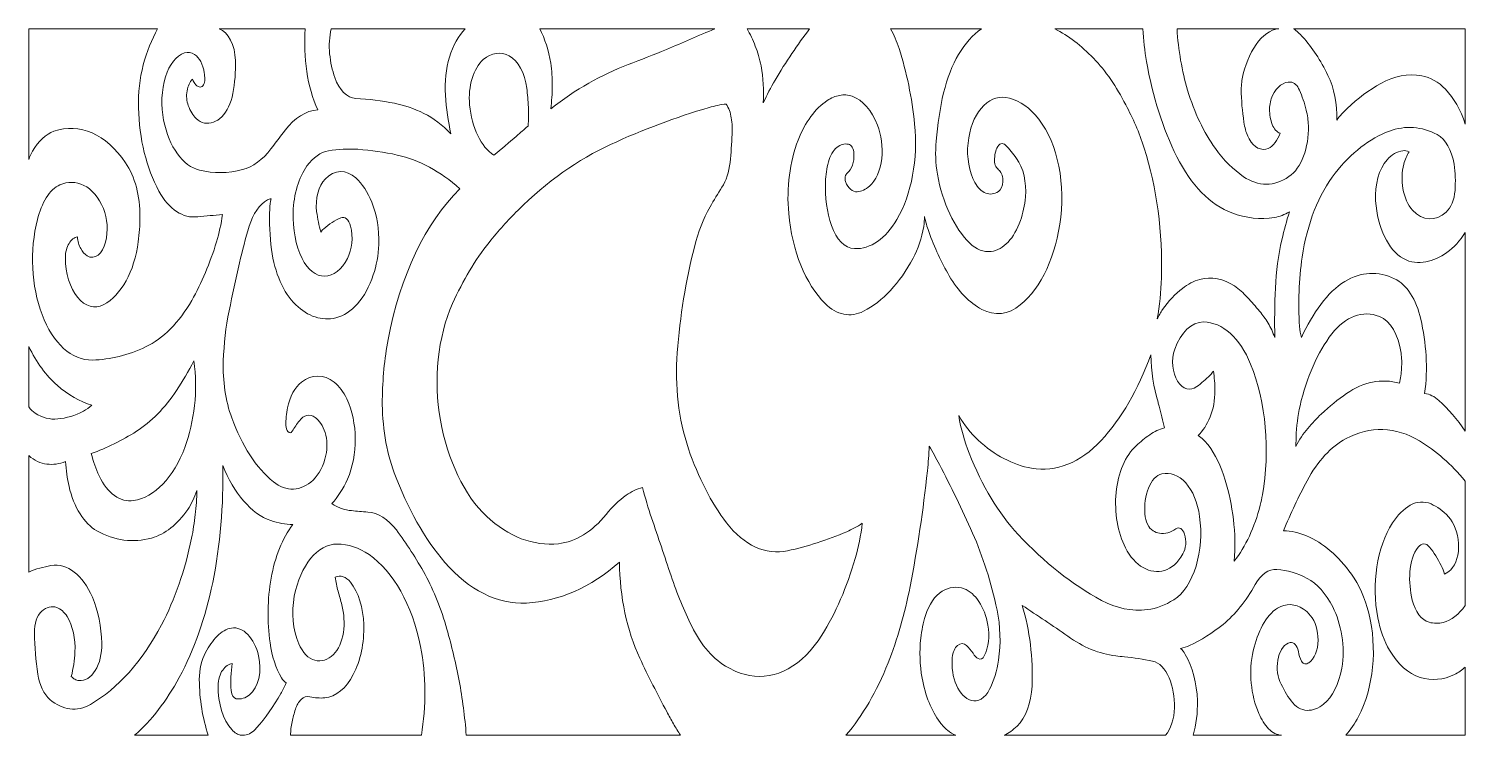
# Model space of a CAD drawing. Header units: millimetres. Extents: x -1200 to 1200, y -590 to 590.
import ezdxf

# ---------------------------------------------------------------- set-up
doc = ezdxf.new("R2010")
doc.units = ezdxf.units.MM
doc.header["$MEASUREMENT"] = 0
doc.layers.add('Layer 1', color=7, linetype='Continuous')

msp = doc.modelspace()

# ---------------------------------------------------------------- linework, layer by layer
at = {"layer": 'Layer 1', "color": 250, "lineweight": 20}
for points, knots in [([(-984.694, 589.9686), (-994.7218, 572.2341), (-1002.8297, 551.7601), (-1008.6834, 529.4256), (-1014.5636, 506.9652), (-1017.3117, 482.5919), (-1016.735, 458.1023), (-1015.4987, 406.2816), (-1003.3616, 356.8978), (-982.4445, 318.589), (-965.9494, 288.3684), (-942.0183, 272.6186), (-917.6077, 275.9874), (-910.7399, 276.9319), (-903.8568, 277.5945), (-896.9737, 277.929), (-890.1002, 278.3097), (-883.2172, 278.8576), (-876.3369, 279.6206), (-878.6055, 263.9298), (-881.9579, 248.7167), (-886.3026, 234.3177), (-897.1272, 198.406), (-911.0754, 165.339), (-927.6841, 136.251), (-948.7507, 99.3151), (-975.388, 72.4953), (-1004.7638, 58.617), (-1033.7544, 44.9012), (-1063.6888, 37.5042), (-1093.8033, 36.5947), (-1127.8145, 35.561), (-1159.6858, 64.3719), (-1177.8081, 112.4495), (-1195.7683, 160.1592), (-1198.6431, 219.5698), (-1185.5481, 271.4797), (-1181.9974, 284.9789), (-1176.9711, 297.2627), (-1170.7258, 307.6383), (-1164.4108, 318.1302), (-1156.5335, 325.634), (-1147.9166, 329.315), (-1134.7776, 334.9456), (-1120.981, 334.627), (-1107.9469, 328.4214), (-1094.7527, 322.1266), (-1083.2495, 308.4522), (-1075.3846, 289.6697), (-1068.5216, 273.278), (-1067.1232, 252.1604), (-1071.6833, 233.671), (-1076.619, 213.5553), (-1090.1363, 203.4154), (-1102.4212, 210.5337), (-1106.56, 213.044), (-1110.2871, 217.206), (-1113.2353, 222.663), (-1116.2303, 228.1519), (-1118.0909, 235.1141), (-1118.5675, 242.5095), (-1123.8483, 241.4774), (-1128.7801, 237.6355), (-1132.633, 231.5382), (-1136.5449, 225.3278), (-1138.762, 216.7202), (-1138.7516, 207.7033), (-1138.7067, 181.4982), (-1131.2146, 156.9035), (-1118.5513, 141.4276), (-1105.9233, 125.9598), (-1089.7313, 121.398), (-1074.7679, 129.2187), (-1045.6561, 144.4285), (-1023.639, 184.4609), (-1017.0553, 234.2396), (-1015.2452, 247.8662), (-1014.2748, 261.762), (-1014.1671, 275.7214), (-1013.8888, 310.2505), (-1022.6563, 343.2378), (-1038.162, 366.0374), (-1070.8912, 414.1342), (-1115.2285, 433.6303), (-1157.8843, 418.6705), (-1171.5017, 413.8793), (-1183.9429, 402.3935), (-1193.6008, 385.653), (-1196.08, 381.354), (-1198.24, 376.5723), (-1200.0501, 371.4227), (-1200.0501, 371.4227), (-1200.0501, 589.9686), (-1200.0501, 589.9686), (-1200.0501, 589.9686), (-984.694, 589.9686), (-984.694, 589.9686)], [0, 0, 0, 0, 0.03125, 0.03125, 0.03125, 0.0625, 0.0625, 0.0625, 0.09375, 0.09375, 0.09375, 0.125, 0.125, 0.125, 0.15625, 0.15625, 0.15625, 0.1875, 0.1875, 0.1875, 0.21875, 0.21875, 0.21875, 0.25, 0.25, 0.25, 0.28125, 0.28125, 0.28125, 0.3125, 0.3125, 0.3125, 0.34375, 0.34375, 0.34375, 0.375, 0.375, 0.375, 0.40625, 0.40625, 0.40625, 0.4375, 0.4375, 0.4375, 0.46875, 0.46875, 0.46875, 0.5, 0.5, 0.5, 0.53125, 0.53125, 0.53125, 0.5625, 0.5625, 0.5625, 0.59375, 0.59375, 0.59375, 0.625, 0.625, 0.625, 0.65625, 0.65625, 0.65625, 0.6875, 0.6875, 0.6875, 0.71875, 0.71875, 0.71875, 0.75, 0.75, 0.75, 0.78125, 0.78125, 0.78125, 0.8125, 0.8125, 0.8125, 0.84375, 0.84375, 0.84375, 0.875, 0.875, 0.875, 0.90625, 0.90625, 0.90625, 0.9375, 0.9375, 0.9375, 0.96875, 0.96875, 0.96875, 1, 1, 1, 1]), ([(-881.9303, 589.9686), (-881.9303, 589.9686), (-738.2904, 589.9686), (-738.2904, 589.9686), (-739.724, 566.1321), (-738.788, 542.0885), (-735.527, 518.8015), (-732.2451, 495.3679), (-725.974, 473.4205), (-717.1255, 454.4277), (-737.0264, 453.0961), (-756.1362, 441.1898), (-771.6963, 420.4146), (-779.5707, 409.8973), (-787.4794, 399.5073), (-795.452, 389.2018), (-809.363, 371.2045), (-825.7619, 359.3253), (-843.1464, 354.7268), (-866.864, 348.4001), (-891.0401, 348.0895), (-914.8224, 353.8046), (-942.5463, 360.4673), (-965.6805, 392.6709), (-974.654, 437.0261), (-979.5001, 461.0379), (-978.3362, 487.3274), (-971.4264, 509.9215), (-965.1057, 530.5326), (-953.4386, 545.1706), (-939.8201, 549.4999), (-934.1639, 551.3077), (-928.315, 550.4444), (-922.9189, 547.0422), (-914.9111, 541.8432), (-908.9107, 530.4402), (-906.8241, 516.5126), (-906.2961, 512.9526), (-905.9748, 509.3258), (-905.8452, 505.6703), (-905.7508, 502.3062), (-906.4791, 498.9932), (-907.8746, 496.5243), (-909.2662, 494.0746), (-911.2164, 492.6649), (-913.2344, 492.6585), (-915.9167, 492.6506), (-918.5505, 493.9233), (-920.8124, 496.3348), (-923.0581, 498.7128), (-924.9655, 501.8666), (-926.4086, 505.6034), (-930.9554, 501.5257), (-934.3002, 494.4839), (-935.6195, 486.1598), (-936.9491, 477.8039), (-936.1685, 468.9574), (-933.4252, 461.64), (-930.1451, 452.8524), (-925.6336, 445.4904), (-920.3138, 440.1991), (-916.0798, 435.9876), (-911.3519, 433.3738), (-906.4476, 432.5185), (-896.359, 430.7553), (-886.2102, 434.441), (-877.4674, 443.055), (-868.6541, 451.7215), (-862.0808, 465.5488), (-859.0068, 481.8624), (-855.682, 499.5761), (-854.2236, 518.1325), (-854.7078, 536.6809), (-855.4075, 562.7888), (-866.6171, 584.7394), (-881.9341, 589.9686)], [0, 0, 0, 0, 0.04, 0.04, 0.04, 0.08, 0.08, 0.08, 0.12, 0.12, 0.12, 0.16, 0.16, 0.16, 0.2, 0.2, 0.2, 0.24, 0.24, 0.24, 0.28, 0.28, 0.28, 0.32, 0.32, 0.32, 0.36, 0.36, 0.36, 0.4, 0.4, 0.4, 0.44, 0.44, 0.44, 0.48, 0.48, 0.48, 0.52, 0.52, 0.52, 0.56, 0.56, 0.56, 0.6, 0.6, 0.6, 0.64, 0.64, 0.64, 0.68, 0.68, 0.68, 0.72, 0.72, 0.72, 0.76, 0.76, 0.76, 0.8, 0.8, 0.8, 0.84, 0.84, 0.84, 0.88, 0.88, 0.88, 0.92, 0.92, 0.92, 0.96, 0.96, 0.96, 1, 1, 1, 1]), ([(-694.6499, 589.9686), (-694.6499, 589.9686), (-470.6884, 589.9686), (-470.6884, 589.9686), (-493.8445, 567.0655), (-506.8081, 523.6835), (-503.8179, 479.0177), (-502.3423, 456.9061), (-499.3074, 435.1833), (-494.7768, 414.2791), (-508.8517, 429.1465), (-524.0887, 440.7374), (-540.0558, 448.6681), (-555.9743, 456.586), (-572.2635, 462.2325), (-588.7615, 465.5026), (-610.3382, 469.7729), (-632.0226, 472.5285), (-653.7366, 473.6897), (-668.1909, 474.4797), (-681.3995, 487.5727), (-688.7391, 508.3828), (-693.0533, 520.5759), (-695.9482, 534.0384), (-697.2988, 548.0281), (-698.6533, 562.1532), (-697.7411, 576.6192), (-694.6499, 589.9686)], [0, 0, 0, 0, 0.111111111, 0.111111111, 0.111111111, 0.222222222, 0.222222222, 0.222222222, 0.333333333, 0.333333333, 0.333333333, 0.444444444, 0.444444444, 0.444444444, 0.555555556, 0.555555556, 0.555555556, 0.666666667, 0.666666667, 0.666666667, 0.777777778, 0.777777778, 0.777777778, 0.888888889, 0.888888889, 0.888888889, 1, 1, 1, 1]), ([(-53.9246, 589.9686), (-53.9246, 589.9686), (-346.2002, 589.9686), (-346.2002, 589.9686), (-337.7043, 573.2409), (-331.4933, 553.6094), (-328.0102, 532.4599), (-326.0733, 520.0678), (-325.1706, 507.2758), (-325.306, 494.46), (-325.4432, 481.6697), (-326.3583, 468.9319), (-328.0102, 456.4474), (-286.5421, 488.5268), (-243.1638, 513.2091), (-198.6082, 530.1328), (-177.2623, 538.245), (-155.9439, 546.6233), (-134.6665, 555.2722), (-107.7318, 566.7915), (-80.8144, 578.3427), (-53.9188, 589.9686)], [0, 0, 0, 0, 0.142857143, 0.142857143, 0.142857143, 0.285714286, 0.285714286, 0.285714286, 0.428571429, 0.428571429, 0.428571429, 0.571428571, 0.571428571, 0.571428571, 0.714285714, 0.714285714, 0.714285714, 0.857142857, 0.857142857, 0.857142857, 1, 1, 1, 1]), ([(-0.0496, 589.9686), (5.113, 581.1205), (9.7332, 571.4409), (13.7843, 561.1322), (17.8335, 550.7821), (21.0744, 539.6101), (23.4088, 527.8789), (27.2158, 508.0006), (28.496, 487.0232), (27.171, 466.2751), (33.3106, 479.3999), (39.8343, 491.98), (46.7298, 503.993), (64.9074, 534.6962), (84.2545, 563.4211), (104.6425, 589.9686), (104.6425, 589.9686), (-0.0496, 589.9686), (-0.0496, 589.9686)], [0, 0, 0, 0, 0.166666667, 0.166666667, 0.166666667, 0.333333333, 0.333333333, 0.333333333, 0.5, 0.5, 0.5, 0.666666667, 0.666666667, 0.666666667, 0.833333333, 0.833333333, 0.833333333, 1, 1, 1, 1]), ([(391.6269, 589.9686), (391.6269, 589.9686), (239.9487, 589.9686), (239.9487, 589.9686), (245.3648, 579.9259), (250.0411, 568.8669), (253.8959, 556.9893), (266.685, 517.5368), (275.5011, 474.8365), (280.0203, 430.6119), (285.9263, 372.7798), (274.954, 313.6464), (250.514, 271.4797), (231.9474, 239.4497), (206.2043, 221.7711), (179.5252, 222.663), (163.519, 223.1982), (148.875, 237.8776), (141.0548, 261.2092), (133.5999, 283.4657), (130.1254, 308.8505), (131.0453, 334.2878), (131.4552, 345.7545), (133.1252, 356.9822), (135.9476, 367.4487), (138.8473, 378.1524), (143.9097, 386.7998), (150.2675, 391.8267), (156.2012, 396.5383), (162.7993, 398.3637), (169.3278, 397.134), (174.2692, 396.1767), (178.1449, 389.5872), (178.6349, 381.3205), (179.4384, 367.5745), (174.8955, 354.507), (167.3757, 348.8397), (165.8076, 347.6818), (164.6257, 345.4263), (164.1205, 342.6787), (163.6257, 339.9518), (163.8478, 337.0019), (164.7524, 334.5681), (168.8369, 323.5601), (176.1556, 317.1458), (183.8823, 317.7638), (191.1618, 318.3548), (198.2756, 321.5547), (204.7383, 327.1519), (215.3941, 336.3887), (222.8749, 353.3633), (224.9586, 373.1064), (227.0261, 392.5403), (224.5372, 412.5175), (218.005, 428.9474), (208.2184, 453.6106), (193.093, 470.8895), (175.7895, 477.1334), (168.8369, 479.6531), (161.6851, 480.2107), (154.6352, 478.7516), (147.5995, 477.3197), (140.6983, 474.4144), (134.0812, 470.1743), (114.0907, 457.1275), (97.0503, 433.9632), (85.3297, 403.9194), (71.3243, 367.729), (65.7452, 324.2705), (69.6238, 281.669), (75.3801, 218.7208), (97.6737, 163.4341), (130.4457, 130.9485), (149.8129, 111.7614), (173.0854, 107.104), (194.6096, 118.1311), (226.519, 134.4766), (255.1437, 165.054), (277.4152, 206.5851), (285.6366, 221.9287), (291.7047, 240.1649), (295.1629, 259.9382), (296.0894, 265.2709), (296.5212, 270.798), (296.464, 276.3267), (298.2941, 267.657), (300.6466, 259.3361), (303.492, 251.4628), (313.1851, 224.568), (324.7188, 199.6786), (337.8587, 177.2294), (353.0394, 151.3047), (371.7955, 132.0236), (392.4734, 121.0635), (413.6126, 109.8564), (436.4884, 112.5626), (456.4637, 128.6389), (491.6321, 156.9242), (516.7433, 211.2361), (524.2345, 275.2531), (531.9897, 341.4761), (515.1067, 408.9145), (481.4195, 446.153), (466.6782, 462.4364), (449.7608, 472.4218), (432.1619, 475.1869), (417.6074, 477.4806), (403.0415, 471.0153), (391.0922, 456.9428), (379.467, 443.2095), (371.5868, 422.3579), (369.18, 398.9387), (366.7246, 375.1706), (371.0158, 350.8658), (380.7843, 333.1314), (385.6676, 324.3836), (391.9844, 318.2305), (398.9542, 315.4813), (405.945, 312.7465), (413.2618, 313.6336), (419.9303, 318.0346), (424.1025, 320.7759), (426.9993, 327.2602), (427.3873, 334.7433), (427.7809, 342.255), (425.5485, 349.4562), (421.6528, 353.2741), (419.9571, 354.9148), (418.3004, 356.6494), (416.68, 358.4715), (414.9728, 360.3749), (413.8556, 363.4427), (413.6449, 366.8529), (413.0998, 375.3124), (414.4619, 383.8371), (417.4635, 390.7245), (420.7949, 398.4083), (427.1337, 400.4773), (431.9732, 395.4934), (438.3796, 388.8291), (444.5192, 381.467), (450.3241, 373.4376), (461.6463, 357.7786), (467.2292, 333.3352), (465.0674, 309.0495), (463.8282, 295.157), (461.0267, 281.7837), (456.8012, 269.6352), (446.5199, 240.0629), (428.2328, 220.7755), (407.8428, 217.9498), (395.4359, 216.486), (383.0605, 221.3107), (372.3036, 231.7644), (346.0858, 257.2925), (326.6729, 298.6357), (318.0617, 347.2613), (314.9047, 365.0993), (314.2498, 383.9518), (316.161, 402.282), (318.1694, 429.9493), (322.3072, 457.0654), (328.4639, 482.9822), (339.9872, 531.458), (362.7964, 570.0504), (391.6393, 589.9734)], [0, 0, 0, 0, 0.018181818, 0.018181818, 0.018181818, 0.036363636, 0.036363636, 0.036363636, 0.054545455, 0.054545455, 0.054545455, 0.072727273, 0.072727273, 0.072727273, 0.090909091, 0.090909091, 0.090909091, 0.109090909, 0.109090909, 0.109090909, 0.127272727, 0.127272727, 0.127272727, 0.145454545, 0.145454545, 0.145454545, 0.163636364, 0.163636364, 0.163636364, 0.181818182, 0.181818182, 0.181818182, 0.2, 0.2, 0.2, 0.218181818, 0.218181818, 0.218181818, 0.236363636, 0.236363636, 0.236363636, 0.254545455, 0.254545455, 0.254545455, 0.272727273, 0.272727273, 0.272727273, 0.290909091, 0.290909091, 0.290909091, 0.309090909, 0.309090909, 0.309090909, 0.327272727, 0.327272727, 0.327272727, 0.345454545, 0.345454545, 0.345454545, 0.363636364, 0.363636364, 0.363636364, 0.381818182, 0.381818182, 0.381818182, 0.4, 0.4, 0.4, 0.418181818, 0.418181818, 0.418181818, 0.436363636, 0.436363636, 0.436363636, 0.454545455, 0.454545455, 0.454545455, 0.472727273, 0.472727273, 0.472727273, 0.490909091, 0.490909091, 0.490909091, 0.509090909, 0.509090909, 0.509090909, 0.527272727, 0.527272727, 0.527272727, 0.545454545, 0.545454545, 0.545454545, 0.563636364, 0.563636364, 0.563636364, 0.581818182, 0.581818182, 0.581818182, 0.6, 0.6, 0.6, 0.618181818, 0.618181818, 0.618181818, 0.636363636, 0.636363636, 0.636363636, 0.654545455, 0.654545455, 0.654545455, 0.672727273, 0.672727273, 0.672727273, 0.690909091, 0.690909091, 0.690909091, 0.709090909, 0.709090909, 0.709090909, 0.727272727, 0.727272727, 0.727272727, 0.745454545, 0.745454545, 0.745454545, 0.763636364, 0.763636364, 0.763636364, 0.781818182, 0.781818182, 0.781818182, 0.8, 0.8, 0.8, 0.818181818, 0.818181818, 0.818181818, 0.836363636, 0.836363636, 0.836363636, 0.854545455, 0.854545455, 0.854545455, 0.872727273, 0.872727273, 0.872727273, 0.890909091, 0.890909091, 0.890909091, 0.909090909, 0.909090909, 0.909090909, 0.927272727, 0.927272727, 0.927272727, 0.945454545, 0.945454545, 0.945454545, 0.963636364, 0.963636364, 0.963636364, 0.981818182, 0.981818182, 0.981818182, 1, 1, 1, 1]), ([(661.5252, 589.9686), (661.5252, 589.9686), (514.1325, 589.9686), (514.1325, 589.9686), (536.8692, 578.1881), (558.6299, 561.6037), (578.8597, 540.6215), (599.1343, 519.5915), (617.2852, 493.3036), (632.6289, 462.7852), (644.7241, 441.091), (655.0767, 416.8738), (663.4287, 390.7245), (684.6861, 324.2084), (694.6614, 249.1914), (692.2975, 173.8781), (691.5625, 150.6246), (689.2138, 127.5622), (685.2914, 105.1958), (687.9565, 110.957), (690.9762, 116.2388), (694.302, 120.952), (704.3001, 135.0898), (715.3821, 146.9802), (727.259, 156.2377), (736.4945, 163.4659), (746.3002, 168.5263), (756.3669, 171.2723), (775.8847, 176.6226), (795.9276, 172.8428), (814.2434, 160.3631), (821.8462, 155.0956), (829.1506, 148.7037), (836.0794, 141.2954), (842.9987, 133.9), (849.7892, 126.1701), (856.4512, 118.112), (861.4089, 112.115), (866.0881, 105.4857), (870.4462, 98.3005), (874.8185, 91.0994), (878.6284, 83.0031), (881.7559, 74.1725), (881.1763, 101.7299), (881.5052, 129.3223), (882.7663, 156.8414), (884.035, 184.4274), (887.6696, 211.6216), (893.5718, 237.5049), (897.2025, 253.4458), (901.389, 269.022), (906.0825, 284.1458), (898.0699, 279.3483), (889.7303, 276.2311), (881.2631, 274.8692), (857.4969, 270.9987), (833.5114, 273.4851), (810.2143, 282.2599), (774.1966, 295.81), (741.8267, 328.8101), (718.1206, 376.1184), (694.7882, 422.6717), (677.5047, 476.8291), (667.3626, 535.1517), (664.2504, 553.0264), (662.302, 571.3932), (661.5252, 589.9686)], [0, 0, 0, 0, 0.045454545, 0.045454545, 0.045454545, 0.090909091, 0.090909091, 0.090909091, 0.136363636, 0.136363636, 0.136363636, 0.181818182, 0.181818182, 0.181818182, 0.227272727, 0.227272727, 0.227272727, 0.272727273, 0.272727273, 0.272727273, 0.318181818, 0.318181818, 0.318181818, 0.363636364, 0.363636364, 0.363636364, 0.409090909, 0.409090909, 0.409090909, 0.454545455, 0.454545455, 0.454545455, 0.5, 0.5, 0.5, 0.545454545, 0.545454545, 0.545454545, 0.590909091, 0.590909091, 0.590909091, 0.636363636, 0.636363636, 0.636363636, 0.681818182, 0.681818182, 0.681818182, 0.727272727, 0.727272727, 0.727272727, 0.772727273, 0.772727273, 0.772727273, 0.818181818, 0.818181818, 0.818181818, 0.863636364, 0.863636364, 0.863636364, 0.909090909, 0.909090909, 0.909090909, 0.954545455, 0.954545455, 0.954545455, 1, 1, 1, 1]), ([(718.3942, 589.9686), (718.3942, 589.9686), (888.5265, 589.9686), (888.5265, 589.9686), (874.4143, 588.4172), (861.0075, 579.1152), (850.3955, 563.4785), (839.9103, 548.0074), (831.9149, 528.4205), (827.1441, 506.4587), (825.9869, 498.5392), (825.5188, 490.3904), (825.7486, 482.2511), (826.2785, 463.6247), (828.164, 445.1926), (831.382, 427.3593), (832.8395, 419.2885), (835.4007, 411.917), (838.8713, 405.826), (847.1098, 391.3521), (859.3328, 385.3742), (870.9323, 390.1336), (875.072, 391.9557), (878.902, 395.2625), (882.2077, 399.8211), (885.4677, 404.3431), (888.3235, 409.6281), (890.6902, 415.504), (885.2598, 417.2147), (880.449, 422.5299), (877.3892, 430.2216), (874.3686, 437.7955), (872.8282, 446.7471), (872.9626, 455.8453), (873.1504, 463.9862), (874.9052, 471.8293), (877.9488, 478.2133), (885.2741, 493.533), (896.5811, 501.9717), (908.2882, 500.8664), (914.1333, 500.3327), (919.5065, 495.4348), (922.9542, 487.5567), (927.481, 477.1923), (931.2662, 465.9709), (934.2125, 454.1457), (936.2733, 445.8583), (937.4991, 437.0644), (937.8442, 428.1271), (938.867, 391.188), (925.8997, 357.1224), (905.4582, 342.9814), (881.1353, 326.1931), (853.8022, 326.1453), (829.4651, 342.8906), (812.4704, 354.558), (796.6273, 370.4798), (782.4837, 390.0651), (763.1842, 416.8197), (747.382, 449.9344), (736.0732, 487.321), (726.5269, 519.4577), (720.5303, 554.2529), (718.3942, 589.9686)], [0, 0, 0, 0, 0.047619048, 0.047619048, 0.047619048, 0.095238095, 0.095238095, 0.095238095, 0.142857143, 0.142857143, 0.142857143, 0.19047619, 0.19047619, 0.19047619, 0.238095238, 0.238095238, 0.238095238, 0.285714286, 0.285714286, 0.285714286, 0.333333333, 0.333333333, 0.333333333, 0.380952381, 0.380952381, 0.380952381, 0.428571429, 0.428571429, 0.428571429, 0.476190476, 0.476190476, 0.476190476, 0.523809524, 0.523809524, 0.523809524, 0.571428571, 0.571428571, 0.571428571, 0.619047619, 0.619047619, 0.619047619, 0.666666667, 0.666666667, 0.666666667, 0.714285714, 0.714285714, 0.714285714, 0.761904762, 0.761904762, 0.761904762, 0.80952381, 0.80952381, 0.80952381, 0.857142857, 0.857142857, 0.857142857, 0.904761905, 0.904761905, 0.904761905, 0.952380952, 0.952380952, 0.952380952, 1, 1, 1, 1]), ([(912.9895, 589.9686), (912.9895, 589.9686), (1199.95, 589.9686), (1199.95, 589.9686), (1199.95, 589.9686), (1199.95, 430.5243), (1199.95, 430.5243), (1192.1672, 454.3337), (1180.8507, 474.4112), (1167.075, 488.788), (1155.0084, 501.118), (1141.4568, 508.7906), (1127.3752, 511.2897), (1104.2485, 515.3658), (1080.8465, 511.054), (1058.8065, 498.6603), (1039.3526, 487.7096), (1020.5736, 473.7104), (1002.7143, 456.8042), (996.6215, 451.0461), (990.7803, 444.5745), (985.225, 437.4308), (986.0133, 464.48), (980.8155, 491.0641), (970.601, 512.0973), (958.502, 537.0504), (944.1754, 558.7127), (928.1168, 576.3198), (923.3117, 581.5809), (918.2655, 586.1363), (912.9895, 589.9686)], [0, 0, 0, 0, 0.1, 0.1, 0.1, 0.2, 0.2, 0.2, 0.3, 0.3, 0.3, 0.4, 0.4, 0.4, 0.5, 0.5, 0.5, 0.6, 0.6, 0.6, 0.7, 0.7, 0.7, 0.8, 0.8, 0.8, 0.9, 0.9, 0.9, 1, 1, 1, 1]), ([(-422.8309, 378.686), (-444.3981, 392.5817), (-459.9038, 424.6961), (-463.4898, 462.876), (-466.3923, 493.6429), (-457.1453, 524.1056), (-440.5844, 538.4378), (-427.1843, 550.008), (-411.5679, 552.1965), (-397.2012, 544.5112), (-382.3846, 536.5901), (-371.2446, 516.0124), (-367.9713, 490.591), (-366.6416, 480.2553), (-365.7399, 469.757), (-365.3024, 459.1839), (-364.8581, 448.6155), (-365.0517, 437.9882), (-365.8552, 427.482), (-372.2503, 421.8848), (-378.6662, 416.3466), (-385.0813, 410.8052), (-397.6407, 400.0186), (-410.2182, 389.3101), (-422.8233, 378.6892)], [0, 0, 0, 0, 0.125, 0.125, 0.125, 0.25, 0.25, 0.25, 0.375, 0.375, 0.375, 0.5, 0.5, 0.5, 0.625, 0.625, 0.625, 0.75, 0.75, 0.75, 0.875, 0.875, 0.875, 1, 1, 1, 1]), ([(192.6297, -235.9717), (190.0581, -256.2291), (186.0488, -275.8797), (180.7129, -294.5619), (166.962, -342.6379), (148.0542, -386.1012), (124.94, -422.7918), (92.6198, -474.0949), (48.2759, -498.7581), (3.9929, -490.1154), (-8.1194, -487.7453), (-20.063, -483.3858), (-31.6702, -477.091), (-55.4249, -464.1859), (-76.4992, -440.2251), (-92.4015, -408.0184), (-105.3612, -381.748), (-116.8988, -353.5885), (-126.8645, -323.8713), (-137.6967, -291.5754), (-148.5727, -259.3272), (-159.4945, -227.0964), (-165.0736, -210.6442), (-170.1199, -193.6966), (-174.5933, -176.3301), (-184.0538, -178.7193), (-193.2799, -183.0725), (-202.0903, -189.2606), (-213.8519, -197.6723), (-224.9853, -208.3554), (-235.2503, -221.109), (-258.4951, -249.9741), (-286.2399, -266.9631), (-315.1325, -270.0564), (-356.9809, -274.537), (-398.7254, -258.5849), (-435.2455, -224.1482), (-472.3403, -189.2097), (-499.965, -131.6308), (-512.3176, -63.5267), (-524.4003, 3.0053), (-516.831, 75.2428), (-491.9334, 130.9581), (-474.6375, 169.7034), (-454.1017, 204.0668), (-430.9551, 233.0737), (-415.5771, 252.3292), (-399.5776, 270.1784), (-383.0376, 286.5526), (-334.472, 334.5856), (-282.2879, 371.6298), (-227.8925, 396.7007), (-173.6972, 421.6746), (-118.81, 442.2793), (-63.4194, 458.4193), (-53.9027, 461.1924), (-44.2991, 463.1357), (-34.6555, 464.241), (-30.5606, 457.9988), (-27.6429, 449.885), (-26.2645, 440.8951), (-24.8996, 432.055), (-24.423, 422.8867), (-24.8318, 413.7742), (-25.542, 398.0244), (-26.7106, 382.3367), (-28.3253, 366.7653), (-29.9916, 350.7989), (-34.7767, 336.1848), (-41.9151, 325.1912), (-48.7915, 314.6387), (-55.4249, 303.6722), (-61.8285, 292.3441), (-72.8742, 272.746), (-81.7371, 250.0404), (-88.0044, 225.2768), (-102.2652, 168.9229), (-111.8821, 109.6063), (-116.5947, 48.9263), (-120.8908, -6.5086), (-114.3185, -62.7892), (-97.8262, -111.4355), (-81.6094, -159.2949), (-59.9565, -201.3676), (-34.0475, -235.3043), (-5.2255, -273.062), (31.4347, -289.8455), (67.7365, -281.8958), (101.0003, -274.6134), (133.9888, -264.0435), (166.5082, -250.1923), (175.3825, -246.4173), (184.1129, -241.6659), (192.6297, -235.9717)], [0, 0, 0, 0, 0.032258065, 0.032258065, 0.032258065, 0.064516129, 0.064516129, 0.064516129, 0.096774194, 0.096774194, 0.096774194, 0.129032258, 0.129032258, 0.129032258, 0.161290323, 0.161290323, 0.161290323, 0.193548387, 0.193548387, 0.193548387, 0.225806452, 0.225806452, 0.225806452, 0.258064516, 0.258064516, 0.258064516, 0.290322581, 0.290322581, 0.290322581, 0.322580645, 0.322580645, 0.322580645, 0.35483871, 0.35483871, 0.35483871, 0.387096774, 0.387096774, 0.387096774, 0.419354839, 0.419354839, 0.419354839, 0.451612903, 0.451612903, 0.451612903, 0.483870968, 0.483870968, 0.483870968, 0.516129032, 0.516129032, 0.516129032, 0.548387097, 0.548387097, 0.548387097, 0.580645161, 0.580645161, 0.580645161, 0.612903226, 0.612903226, 0.612903226, 0.64516129, 0.64516129, 0.64516129, 0.677419355, 0.677419355, 0.677419355, 0.709677419, 0.709677419, 0.709677419, 0.741935484, 0.741935484, 0.741935484, 0.774193548, 0.774193548, 0.774193548, 0.806451613, 0.806451613, 0.806451613, 0.838709677, 0.838709677, 0.838709677, 0.870967742, 0.870967742, 0.870967742, 0.903225806, 0.903225806, 0.903225806, 0.935483871, 0.935483871, 0.935483871, 0.967741935, 0.967741935, 0.967741935, 1, 1, 1, 1]), ([(1199.95, -82.3029), (1186.5471, -62.2604), (1171.7591, -44.9895), (1155.9026, -30.7959), (1148.5247, -24.1889), (1140.3968, -20.269), (1132.0601, -19.2702), (1134.9388, 1.3377), (1135.7242, 22.5875), (1134.3887, 43.6254), (1133.0572, 64.5885), (1130.128, 85.1789), (1125.6746, 104.9298), (1118.2806, 137.7339), (1102.0486, 162.7619), (1081.873, 172.4064), (1054.5886, 185.4739), (1025.5569, 183.9639), (998.8148, 168.0278), (984.2671, 158.885), (970.703, 145.9067), (958.6192, 129.5818), (946.5746, 113.3144), (935.71, 94.7628), (926.2113, 74.3015), (924.6214, 80.2109), (923.5834, 86.5009), (923.1315, 92.9422), (920.3987, 131.6287), (921.8657, 170.8422), (927.4438, 208.6653), (935.6604, 264.3646), (955.0495, 313.7356), (982.3445, 348.5084), (1009.1857, 382.7031), (1040.1638, 406.7626), (1073.0978, 419.0225), (1099.5931, 428.8805), (1127.2054, 426.856), (1153.0906, 413.11), (1166.9092, 405.7846), (1177.5307, 387.0785), (1181.1882, 363.6147), (1183.4139, 349.3734), (1183.9515, 334.5363), (1182.8077, 319.9237), (1181.5971, 304.6517), (1176.1028, 291.2259), (1168.0397, 283.7731), (1150.436, 267.52), (1128.906, 268.7178), (1111.9819, 286.8696), (1104.1189, 295.3115), (1098.3292, 308.2149), (1095.6926, 323.2018), (1093.4297, 336.5925), (1093.9931, 350.8785), (1097.231, 363.6848), (1099.2242, 371.5565), (1102.2726, 378.5554), (1106.1245, 384.1924), (1102.7215, 386.0002), (1099.1518, 386.6915), (1095.6011, 386.2678), (1086.1825, 385.1146), (1077.1214, 379.8934), (1069.3003, 371.1026), (1055.7916, 355.8832), (1048.4509, 329.4313), (1050.2525, 302.3741), (1053.2322, 257.9217), (1071.3154, 220.3614), (1096.6868, 206.0356), (1102.6872, 202.662), (1108.9088, 200.6057), (1115.2351, 199.9446), (1121.5415, 199.282), (1127.8708, 199.5592), (1134.1562, 200.7601), (1146.2857, 203.1908), (1158.1578, 208.4487), (1169.418, 216.3889), (1180.7211, 224.3387), (1191.0738, 235.6461), (1199.95, 249.7967), (1199.95, 249.7967), (1199.95, -82.3029), (1199.95, -82.3029)], [0, 0, 0, 0, 0.034482759, 0.034482759, 0.034482759, 0.068965517, 0.068965517, 0.068965517, 0.103448276, 0.103448276, 0.103448276, 0.137931034, 0.137931034, 0.137931034, 0.172413793, 0.172413793, 0.172413793, 0.206896552, 0.206896552, 0.206896552, 0.24137931, 0.24137931, 0.24137931, 0.275862069, 0.275862069, 0.275862069, 0.310344828, 0.310344828, 0.310344828, 0.344827586, 0.344827586, 0.344827586, 0.379310345, 0.379310345, 0.379310345, 0.413793103, 0.413793103, 0.413793103, 0.448275862, 0.448275862, 0.448275862, 0.482758621, 0.482758621, 0.482758621, 0.517241379, 0.517241379, 0.517241379, 0.551724138, 0.551724138, 0.551724138, 0.586206897, 0.586206897, 0.586206897, 0.620689655, 0.620689655, 0.620689655, 0.655172414, 0.655172414, 0.655172414, 0.689655172, 0.689655172, 0.689655172, 0.724137931, 0.724137931, 0.724137931, 0.75862069, 0.75862069, 0.75862069, 0.793103448, 0.793103448, 0.793103448, 0.827586207, 0.827586207, 0.827586207, 0.862068966, 0.862068966, 0.862068966, 0.896551724, 0.896551724, 0.896551724, 0.931034483, 0.931034483, 0.931034483, 0.965517241, 0.965517241, 0.965517241, 1, 1, 1, 1]), ([(-111.0891, -590.0266), (-111.0891, -590.0266), (-469.127, -590.0266), (-469.127, -590.0266), (-471.3746, -559.1976), (-475.3553, -528.7747), (-481.0125, -499.1945), (-486.6927, -469.6509), (-493.4909, -440.7444), (-501.3948, -412.6535), (-510.7238, -379.4368), (-523.0268, -348.7846), (-537.8719, -321.7433), (-552.6542, -294.8104), (-568.6938, -269.8604), (-585.8304, -247.1452), (-599.506, -229.0318), (-616.2385, -218.5462), (-633.6745, -217.1843), (-642.749, -216.4819), (-651.8244, -215.7269), (-660.8941, -214.913), (-666.2768, -214.4288), (-671.6443, -213.2947), (-676.9479, -211.5044), (-682.6862, -209.5404), (-688.3197, -206.6988), (-693.7482, -203.0162), (-683.6118, -192.2838), (-674.7375, -178.5282), (-667.5513, -162.4184), (-649.7093, -122.3686), (-650.1735, -67.3415), (-668.7209, -28.1837), (-674.3086, -16.3904), (-681.4338, -6.9195), (-689.5636, -0.4941), (-706.9844, 13.2424), (-727.1284, 13.3204), (-744.5672, -0.3332), (-755.407, -8.8134), (-763.7113, -24.2606), (-767.6137, -43.1577), (-769.5782, -52.7178), (-770.643, -62.7255), (-770.766, -72.824), (-770.1311, -76.7869), (-768.8033, -80.3261), (-766.9379, -82.9702), (-764.8284, -85.9663), (-761.6972, -85.7306), (-759.7689, -82.3873), (-756.0733, -75.9937), (-752.0955, -70.0812), (-747.8758, -64.6943), (-740.3845, -55.1485), (-730.395, -52.9934), (-721.6951, -59.0477), (-714.5842, -64.1814), (-708.6992, -73.1442), (-705.0188, -84.536), (-701.2422, -96.1222), (-700.6847, -109.8841), (-703.4651, -122.2029), (-707.4638, -139.8212), (-715.0341, -154.5452), (-724.875, -163.7405), (-745.3231, -182.8368), (-770.094, -183.9597), (-791.1502, -166.8194), (-820.0417, -143.2776), (-844.2369, -106.1952), (-860.7844, -60.1419), (-871.1296, -31.3677), (-876.0557, 1.9572), (-874.9424, 35.4638), (-873.9939, 63.8909), (-870.7311, 91.9483), (-865.2616, 118.8845), (-859.816, 145.6996), (-854.032, 172.3522), (-847.9315, 198.7707), (-843.0987, 219.6526), (-837.6922, 240.1362), (-831.6861, 260.1548), (-825.4683, 280.9299), (-814.577, 296.7657), (-801.4048, 304.2217), (-799.4221, 305.3287), (-797.3365, 305.926), (-795.2337, 305.9483), (-796.3632, 300.5853), (-797.0696, 294.9818), (-797.3365, 289.3034), (-798.3983, 266.4321), (-797.4022, 243.4047), (-794.3863, 221.0128), (-789.1771, 182.2469), (-774.532, 148.9107), (-753.9743, 128.9734), (-733.7179, 109.3164), (-710.0994, 101.647), (-686.9185, 107.1662), (-660.5157, 113.461), (-637.4034, 139.9129), (-624.3608, 178.7793), (-619.1058, 194.4223), (-616.0059, 211.7904), (-615.251, 229.681), (-614.4027, 254.65), (-618.47, 279.3928), (-626.8363, 300.1425), (-633.6726, 317.1028), (-642.8396, 331.04), (-653.5726, 340.8358), (-669.6188, 355.4356), (-689.0717, 354.73), (-704.6986, 338.9117), (-715.8806, 327.6059), (-721.6045, 305.8368), (-719.0185, 284.4389), (-717.5897, 272.6186), (-715.2314, 261.1853), (-712.0173, 250.4004), (-710.5341, 252.4981), (-708.9117, 254.3203), (-707.1854, 255.8287), (-698.1377, 263.7514), (-688.5742, 269.9315), (-678.6866, 274.2067), (-671.957, 277.1502), (-664.9329, 271.2901), (-662.2782, 260.51), (-657.74, 242.1161), (-659.8151, 220.9874), (-667.6523, 205.9798), (-677.2025, 187.6544), (-690.9887, 177.0271), (-705.5364, 176.7595), (-720.1661, 176.5031), (-734.0839, 187.3661), (-743.3366, 206.2888), (-753.9429, 227.9862), (-759.297, 255.5945), (-758.3286, 283.574), (-757.2781, 313.5715), (-748.8966, 341.5478), (-735.1734, 360.9547), (-724.9712, 375.0639), (-712.4939, 383.7926), (-699.3225, 386.0783), (-682.9398, 388.9151), (-666.4522, 389.7449), (-649.9895, 388.5965), (-628.0401, 387.0722), (-606.147, 383.8754), (-584.3663, 379.0571), (-547.7862, 370.9847), (-512.37, 351.8183), (-479.8982, 322.5248), (-537.0666, 266.3636), (-579.707, 176.7882), (-599.5699, 71.0633), (-605.6923, 38.4471), (-608.978, 4.5583), (-609.3192, -29.6156), (-609.7511, -72.7348), (-602.8155, -115.1372), (-589.2972, -151.874), (-567.5499, -210.9978), (-538.7136, -261.9091), (-504.6004, -301.4572), (-464.7213, -347.692), (-417.0727, -371.4043), (-368.5528, -369.1329), (-314.2507, -366.5844), (-261.0678, -343.1636), (-213.0712, -300.656), (-212.6232, -358.8799), (-200.751, -415.202), (-179.2688, -461.0162), (-164.8306, -491.7815), (-149.7518, -521.6532), (-134.0421, -550.6027), (-130.3532, -557.3818), (-126.6281, -564.1369), (-122.8782, -570.822), (-119.1303, -577.5245), (-115.1954, -583.9261), (-111.0891, -590.0266)], [0, 0, 0, 0, 0.015873016, 0.015873016, 0.015873016, 0.031746032, 0.031746032, 0.031746032, 0.047619048, 0.047619048, 0.047619048, 0.063492063, 0.063492063, 0.063492063, 0.079365079, 0.079365079, 0.079365079, 0.095238095, 0.095238095, 0.095238095, 0.111111111, 0.111111111, 0.111111111, 0.126984127, 0.126984127, 0.126984127, 0.142857143, 0.142857143, 0.142857143, 0.158730159, 0.158730159, 0.158730159, 0.174603175, 0.174603175, 0.174603175, 0.19047619, 0.19047619, 0.19047619, 0.206349206, 0.206349206, 0.206349206, 0.222222222, 0.222222222, 0.222222222, 0.238095238, 0.238095238, 0.238095238, 0.253968254, 0.253968254, 0.253968254, 0.26984127, 0.26984127, 0.26984127, 0.285714286, 0.285714286, 0.285714286, 0.301587302, 0.301587302, 0.301587302, 0.317460317, 0.317460317, 0.317460317, 0.333333333, 0.333333333, 0.333333333, 0.349206349, 0.349206349, 0.349206349, 0.365079365, 0.365079365, 0.365079365, 0.380952381, 0.380952381, 0.380952381, 0.396825397, 0.396825397, 0.396825397, 0.412698413, 0.412698413, 0.412698413, 0.428571429, 0.428571429, 0.428571429, 0.444444444, 0.444444444, 0.444444444, 0.46031746, 0.46031746, 0.46031746, 0.476190476, 0.476190476, 0.476190476, 0.492063492, 0.492063492, 0.492063492, 0.507936508, 0.507936508, 0.507936508, 0.523809524, 0.523809524, 0.523809524, 0.53968254, 0.53968254, 0.53968254, 0.555555556, 0.555555556, 0.555555556, 0.571428571, 0.571428571, 0.571428571, 0.587301587, 0.587301587, 0.587301587, 0.603174603, 0.603174603, 0.603174603, 0.619047619, 0.619047619, 0.619047619, 0.634920635, 0.634920635, 0.634920635, 0.650793651, 0.650793651, 0.650793651, 0.666666667, 0.666666667, 0.666666667, 0.682539683, 0.682539683, 0.682539683, 0.698412698, 0.698412698, 0.698412698, 0.714285714, 0.714285714, 0.714285714, 0.73015873, 0.73015873, 0.73015873, 0.746031746, 0.746031746, 0.746031746, 0.761904762, 0.761904762, 0.761904762, 0.777777778, 0.777777778, 0.777777778, 0.793650794, 0.793650794, 0.793650794, 0.80952381, 0.80952381, 0.80952381, 0.825396825, 0.825396825, 0.825396825, 0.841269841, 0.841269841, 0.841269841, 0.857142857, 0.857142857, 0.857142857, 0.873015873, 0.873015873, 0.873015873, 0.888888889, 0.888888889, 0.888888889, 0.904761905, 0.904761905, 0.904761905, 0.920634921, 0.920634921, 0.920634921, 0.936507937, 0.936507937, 0.936507937, 0.952380952, 0.952380952, 0.952380952, 0.968253968, 0.968253968, 0.968253968, 0.984126984, 0.984126984, 0.984126984, 1, 1, 1, 1]), ([(916.7432, -107.6924), (916.7432, -107.6924), (917.2713, -92.293), (917.2713, -92.293), (917.8794, -74.3244), (920.1318, -56.5995), (923.9494, -39.7523), (934.712, 7.7997), (953.1803, 49.4838), (977.2563, 80.5899), (999.7108, 109.6318), (1028.8254, 120.2065), (1056.4874, 109.4072), (1074.5611, 102.3256), (1088.6284, 78.5926), (1092.6986, 48.3465), (1093.79, 39.9826), (1094.0426, 31.3607), (1093.4755, 22.863), (1092.9102, 14.3844), (1091.7453, 6.0524), (1090.0363, -1.9897), (1060.2029, 6.3056), (1029.6014, 0.3676), (1001.7088, -19.1508), (987.2429, -29.2524), (973.1232, -40.7319), (959.4295, -53.476), (951.5837, -60.7934), (943.9971, -68.8037), (936.6937, -77.5339), (929.3798, -86.2849), (922.6931, -96.42), (916.7432, -107.7067)], [0, 0, 0, 0, 0.090909091, 0.090909091, 0.090909091, 0.181818182, 0.181818182, 0.181818182, 0.272727273, 0.272727273, 0.272727273, 0.363636364, 0.363636364, 0.363636364, 0.454545455, 0.454545455, 0.454545455, 0.545454545, 0.545454545, 0.545454545, 0.636363636, 0.636363636, 0.636363636, 0.727272727, 0.727272727, 0.727272727, 0.818181818, 0.818181818, 0.818181818, 0.909090909, 0.909090909, 0.909090909, 1, 1, 1, 1]), ([(813.9088, -299.3276), (815.8362, -276.1298), (815.3739, -252.5656), (812.5573, -229.6402), (809.7605, -206.7689), (805.1966, -184.6192), (798.9712, -163.7118), (792.1568, -140.7848), (782.3512, -120.7153), (770.2684, -104.9798), (765.2307, -98.4254), (759.6268, -93.2376), (753.6274, -89.5741), (761.6266, -81.7884), (768.4631, -71.1037), (773.6885, -58.3373), (778.9645, -45.4402), (781.7574, -30.1571), (781.6858, -14.5316), (781.6382, -3.4567), (780.7918, 7.5465), (779.1627, 18.2741), (777.5137, 15.7494), (775.714, 13.4988), (773.8029, 11.5556), (766.5947, 4.3083), (759.1226, -2.1363), (751.4121, -7.8003), (740.6057, -15.6992), (728.0177, -12.1599), (719.3512, 1.1927), (710.3968, 14.9992), (708.4322, 37.4182), (714.6414, 54.9503), (724.6501, 83.2404), (742.9201, 100.5002), (762.5971, 100.2899), (794.2033, 99.9315), (823.6792, 73.4923), (841.3477, 29.7073), (867.1671, -34.3224), (874.3876, -114.422), (861.0476, -188.3543), (859.979, -194.2876), (858.7303, -200.1157), (857.31, -205.8451), (848.0078, -242.8287), (833.0272, -275.0705), (813.9088, -299.3276)], [0, 0, 0, 0, 0.0625, 0.0625, 0.0625, 0.125, 0.125, 0.125, 0.1875, 0.1875, 0.1875, 0.25, 0.25, 0.25, 0.3125, 0.3125, 0.3125, 0.375, 0.375, 0.375, 0.4375, 0.4375, 0.4375, 0.5, 0.5, 0.5, 0.5625, 0.5625, 0.5625, 0.625, 0.625, 0.625, 0.6875, 0.6875, 0.6875, 0.75, 0.75, 0.75, 0.8125, 0.8125, 0.8125, 0.875, 0.875, 0.875, 0.9375, 0.9375, 0.9375, 1, 1, 1, 1]), ([(-1200.0501, -41.6653), (-1200.0501, -41.6653), (-1200.0501, 59.4341), (-1200.0501, 59.4341), (-1187.0722, 32.5553), (-1170.926, 10.4088), (-1152.6102, -5.5911), (-1134.3802, -21.5273), (-1114.8186, -32.7391), (-1094.5763, -38.8492), (-1099.0593, -42.9077), (-1103.7719, -46.2207), (-1108.639, -48.7788), (-1122.5929, -56.0643), (-1137.0443, -60.4398), (-1151.6417, -61.8176), (-1164.4108, -63.0154), (-1177.1799, -59.6657), (-1189.1064, -51.9899), (-1193.045, -49.4748), (-1196.7358, -46.0057), (-1200.0501, -41.6653)], [0, 0, 0, 0, 0.142857143, 0.142857143, 0.142857143, 0.285714286, 0.285714286, 0.285714286, 0.428571429, 0.428571429, 0.428571429, 0.571428571, 0.571428571, 0.571428571, 0.714285714, 0.714285714, 0.714285714, 0.857142857, 0.857142857, 0.857142857, 1, 1, 1, 1]), ([(-1095.4781, -119.6799), (-1069.8427, -110.3333), (-1044.6534, -97.8615), (-1020.1056, -82.3522), (-995.3766, -66.7363), (-972.6142, -43.5416), (-952.9782, -13.963), (-942.7989, 1.4093), (-933.2069, 17.8536), (-924.2954, 35.2886), (-920.6265, 10.842), (-920.2062, -14.667), (-923.0744, -39.4226), (-925.9291, -64.0826), (-931.3825, -87.7025), (-939.1825, -109.1482), (-957.8586, -159.5976), (-989.6402, -192.5291), (-1024.9821, -198.1215), (-1047.084, -201.605), (-1068.7493, -185.981), (-1082.4039, -156.7464), (-1087.7047, -145.388), (-1092.1066, -132.9258), (-1095.4781, -119.6799)], [0, 0, 0, 0, 0.125, 0.125, 0.125, 0.25, 0.25, 0.25, 0.375, 0.375, 0.375, 0.5, 0.5, 0.5, 0.625, 0.625, 0.625, 0.75, 0.75, 0.75, 0.875, 0.875, 0.875, 1, 1, 1, 1]), ([(353.5932, -55.9799), (363.1739, -72.1406), (374.0995, -85.9504), (386.0145, -96.9616), (413.6364, -122.5279), (444.0273, -138.5198), (475.4191, -144.031), (516.1265, -151.1652), (557.0561, -134.8595), (591.4639, -97.7866), (625.3206, -61.3047), (653.7442, -12.394), (674.544, 45.266), (675.2761, 17.7612), (679.4196, -9.1766), (686.6878, -33.878), (687.295, -35.9327), (687.8745, -38.0416), (688.4226, -40.1568), (689.9725, -46.1968), (691.4519, -52.2814), (692.8712, -58.409), (694.2934, -64.5525), (695.7366, -70.6689), (697.195, -76.7662), (688.7992, -78.9325), (680.5854, -82.76), (672.7463, -88.217), (664.9386, -93.6357), (657.2968, -99.7474), (649.8733, -106.536), (632.2094, -122.6936), (619.9818, -151.4854), (616.6885, -184.6797), (613.4038, -217.7498), (619.0705, -251.5351), (632.1837, -276.9342), (640.1706, -292.0771), (650.3613, -303.4896), (661.7844, -310.0871), (673.1905, -316.6574), (685.4096, -318.2885), (697.3065, -314.7732), (709.0938, -311.3024), (719.9145, -301.6611), (728.2198, -287.2556), (733.3242, -278.39), (734.4747, -265.0788), (731.0556, -254.1951), (728.257, -245.2721), (721.8143, -241.4445), (716.28, -245.4346), (707.6859, -251.6179), (698.2997, -254.0565), (688.9946, -252.5895), (685.3361, -252.0034), (681.7388, -250.6574), (678.2786, -248.5454), (670.9933, -244.1412), (665.7669, -233.2654), (664.7556, -220.4241), (663.546, -205.2733), (665.665, -189.893), (670.7188, -177.1616), (675.8375, -164.2502), (684.0274, -155.6394), (693.2087, -153.5225), (707.0949, -150.3401), (721.2176, -155.7015), (732.9277, -168.5715), (744.6854, -181.4877), (753.0049, -201.5237), (756.1553, -224.4428), (759.9976, -252.4398), (757.8872, -281.813), (750.1816, -307.4972), (742.4559, -333.2833), (729.1987, -353.3098), (713.0829, -363.6297), (698.8802, -372.7183), (683.9616, -378.2836), (668.8057, -380.1313), (642.8824, -383.3201), (616.8267, -378.0813), (592.0882, -364.7144), (543.1489, -338.2481), (496.4554, -301.3298), (453.1762, -254.8689), (420.4108, -219.6819), (392.4143, -173.3499), (371.0473, -118.9265), (363.4169, -99.4926), (357.5271, -78.2698), (353.5932, -55.9799)], [0, 0, 0, 0, 0.032258065, 0.032258065, 0.032258065, 0.064516129, 0.064516129, 0.064516129, 0.096774194, 0.096774194, 0.096774194, 0.129032258, 0.129032258, 0.129032258, 0.161290323, 0.161290323, 0.161290323, 0.193548387, 0.193548387, 0.193548387, 0.225806452, 0.225806452, 0.225806452, 0.258064516, 0.258064516, 0.258064516, 0.290322581, 0.290322581, 0.290322581, 0.322580645, 0.322580645, 0.322580645, 0.35483871, 0.35483871, 0.35483871, 0.387096774, 0.387096774, 0.387096774, 0.419354839, 0.419354839, 0.419354839, 0.451612903, 0.451612903, 0.451612903, 0.483870968, 0.483870968, 0.483870968, 0.516129032, 0.516129032, 0.516129032, 0.548387097, 0.548387097, 0.548387097, 0.580645161, 0.580645161, 0.580645161, 0.612903226, 0.612903226, 0.612903226, 0.64516129, 0.64516129, 0.64516129, 0.677419355, 0.677419355, 0.677419355, 0.709677419, 0.709677419, 0.709677419, 0.741935484, 0.741935484, 0.741935484, 0.774193548, 0.774193548, 0.774193548, 0.806451613, 0.806451613, 0.806451613, 0.838709677, 0.838709677, 0.838709677, 0.870967742, 0.870967742, 0.870967742, 0.903225806, 0.903225806, 0.903225806, 0.935483871, 0.935483871, 0.935483871, 0.967741935, 0.967741935, 0.967741935, 1, 1, 1, 1]), ([(1199.95, -476.027), (1199.95, -476.027), (1199.95, -590.0266), (1199.95, -590.0266), (1199.95, -590.0266), (1000.4305, -590.0266), (1000.4305, -590.0266), (1008.1982, -581.0367), (1015.2824, -570.5353), (1021.5468, -558.75), (1046.6836, -511.4178), (1053.377, -444.2773), (1038.7293, -385.91), (1032.3494, -360.6081), (1022.4171, -338.2243), (1009.7605, -320.7096), (987.9083, -290.4397), (962.3062, -268.6801), (934.8169, -256.9857), (922.1888, -251.6067), (909.2348, -248.762), (896.216, -248.4912), (908.3178, -219.2678), (921.5101, -191.3584), (935.7185, -164.9271), (953.2899, -132.2154), (975.7807, -107.9281), (1000.847, -94.566), (1040.8577, -73.2286), (1084.0025, -74.6239), (1123.5042, -98.4222), (1150.7095, -114.8282), (1176.4336, -137.4064), (1199.95, -165.5276), (1199.95, -165.5276), (1199.95, -373.373), (1199.95, -373.373), (1189.4324, -388.0922), (1176.7224, -397.8148), (1163.185, -401.5324), (1155.2963, -403.5935), (1147.2599, -403.49), (1139.3998, -401.2505), (1126.9195, -397.7144), (1116.3837, -383.7247), (1111.4862, -364.2158), (1107.7849, -349.4345), (1106.3427, -333.3183), (1107.3083, -317.3822), (1108.2901, -301.0033), (1113.2468, -286.0132), (1121.0163, -275.9148), (1126.7012, -268.4907), (1134.6776, -268.454), (1140.4045, -275.7841), (1147.4772, -284.825), (1153.9581, -295.1719), (1159.6896, -306.5717), (1161.9297, -310.9998), (1163.8703, -315.8101), (1165.5061, -320.9151), (1169.0405, -319.2331), (1172.4282, -316.7865), (1175.5967, -313.6996), (1184.8094, -304.7671), (1189.9385, -287.5344), (1188.6488, -269.8812), (1187.2962, -251.4618), (1181.1205, -235.0032), (1171.7925, -224.978), (1162.8409, -215.3669), (1153.0429, -208.1881), (1142.7426, -203.7027), (1131.2842, -198.7268), (1119.2243, -199.4387), (1108.0156, -205.7623), (1096.9136, -212.0523), (1086.7372, -222.1858), (1078.1508, -235.5113), (1052.4534, -276.0406), (1042.9719, -337.5919), (1053.8298, -393.7897), (1057.7742, -414.2097), (1064.5152, -432.8011), (1073.5297, -448.0873), (1087.3463, -471.5129), (1105.1188, -487.3009), (1124.4726, -493.3059), (1143.6367, -499.263), (1163.3585, -497.6288), (1182.0841, -488.5258), (1188.3019, -485.4994), (1194.2995, -481.3087), (1199.95, -476.027)], [0, 0, 0, 0, 0.032258065, 0.032258065, 0.032258065, 0.064516129, 0.064516129, 0.064516129, 0.096774194, 0.096774194, 0.096774194, 0.129032258, 0.129032258, 0.129032258, 0.161290323, 0.161290323, 0.161290323, 0.193548387, 0.193548387, 0.193548387, 0.225806452, 0.225806452, 0.225806452, 0.258064516, 0.258064516, 0.258064516, 0.290322581, 0.290322581, 0.290322581, 0.322580645, 0.322580645, 0.322580645, 0.35483871, 0.35483871, 0.35483871, 0.387096774, 0.387096774, 0.387096774, 0.419354839, 0.419354839, 0.419354839, 0.451612903, 0.451612903, 0.451612903, 0.483870968, 0.483870968, 0.483870968, 0.516129032, 0.516129032, 0.516129032, 0.548387097, 0.548387097, 0.548387097, 0.580645161, 0.580645161, 0.580645161, 0.612903226, 0.612903226, 0.612903226, 0.64516129, 0.64516129, 0.64516129, 0.677419355, 0.677419355, 0.677419355, 0.709677419, 0.709677419, 0.709677419, 0.741935484, 0.741935484, 0.741935484, 0.774193548, 0.774193548, 0.774193548, 0.806451613, 0.806451613, 0.806451613, 0.838709677, 0.838709677, 0.838709677, 0.870967742, 0.870967742, 0.870967742, 0.903225806, 0.903225806, 0.903225806, 0.935483871, 0.935483871, 0.935483871, 0.967741935, 0.967741935, 0.967741935, 1, 1, 1, 1]), ([(348.8844, -590.0266), (348.8844, -590.0266), (165.3348, -590.0266), (165.3348, -590.0266), (193.0587, -557.4853), (216.8773, -516.5578), (235.5601, -469.3324), (251.2003, -429.7747), (263.5785, -386.8801), (272.3594, -341.8112), (284.7101, -278.4489), (294.3975, -213.7359), (301.3511, -148.1309), (302.799, -134.5393), (303.7627, -120.8363), (304.2555, -107.0791), (310.1711, -116.9291), (315.8893, -127.104), (321.3759, -137.623), (340.7441, -174.6019), (359.2057, -212.855), (376.7398, -252.3188), (394.152, -291.518), (407.9563, -334.8475), (417.7085, -380.8544), (423.4019, -407.6871), (424.2217, -436.7242), (420.0896, -464.35), (417.392, -482.2947), (412.3028, -499.0145), (405.2091, -513.2399), (397.6865, -528.3048), (385.8591, -535.385), (374.3149, -531.7501), (364.5989, -528.6887), (355.9019, -519.7196), (349.9148, -506.5677), (343.8801, -493.3361), (341.3484, -476.5367), (342.904, -460.1083), (343.7362, -451.4052), (347.0047, -443.8791), (351.7192, -439.9066), (356.429, -435.9246), (362.031, -436.0121), (366.7112, -440.085), (370.7089, -443.5765), (374.4016, -447.9806), (377.6673, -453.1955), (380.178, -457.1536), (383.1568, -460.1943), (386.4253, -462.0516), (389.9664, -464.0792), (393.8851, -462.2873), (396.3043, -457.5136), (403.4933, -443.2993), (405.8316, -423.937), (402.4944, -406.1675), (396.7266, -375.4564), (381.5811, -352.2777), (362.7658, -345.3712), (350.4763, -340.8603), (337.6909, -342.3305), (325.8941, -349.6129), (313.9372, -356.9749), (304.0372, -371.4488), (298.092, -390.2807), (294.3431, -402.1408), (291.6722, -414.8548), (290.1776, -428.0242), (287.807, -450.1723), (288.5982, -472.9273), (292.4892, -494.4654), (297.7718, -523.7144), (308.2475, -549.5579), (322.5369, -568.6271), (326.4318, -573.6731), (330.6163, -578.0661), (335.0144, -581.736), (339.4172, -585.4361), (344.0879, -588.2028), (348.8844, -590.0266)], [0, 0, 0, 0, 0.037037037, 0.037037037, 0.037037037, 0.074074074, 0.074074074, 0.074074074, 0.111111111, 0.111111111, 0.111111111, 0.148148148, 0.148148148, 0.148148148, 0.185185185, 0.185185185, 0.185185185, 0.222222222, 0.222222222, 0.222222222, 0.259259259, 0.259259259, 0.259259259, 0.296296296, 0.296296296, 0.296296296, 0.333333333, 0.333333333, 0.333333333, 0.37037037, 0.37037037, 0.37037037, 0.407407407, 0.407407407, 0.407407407, 0.444444444, 0.444444444, 0.444444444, 0.481481481, 0.481481481, 0.481481481, 0.518518519, 0.518518519, 0.518518519, 0.555555556, 0.555555556, 0.555555556, 0.592592593, 0.592592593, 0.592592593, 0.62962963, 0.62962963, 0.62962963, 0.666666667, 0.666666667, 0.666666667, 0.703703704, 0.703703704, 0.703703704, 0.740740741, 0.740740741, 0.740740741, 0.777777778, 0.777777778, 0.777777778, 0.814814815, 0.814814815, 0.814814815, 0.851851852, 0.851851852, 0.851851852, 0.888888889, 0.888888889, 0.888888889, 0.925925926, 0.925925926, 0.925925926, 0.962962963, 0.962962963, 0.962962963, 1, 1, 1, 1]), ([(-1200.0501, -317.567), (-1187.8586, -312.3139), (-1175.4365, -308.6679), (-1162.8991, -306.6275), (-1135.7928, -302.2504), (-1109.3519, -322.5095), (-1093.626, -359.6365), (-1084.0759, -382.1812), (-1078.6493, -408.8706), (-1078.0088, -436.4613), (-1077.6122, -453.4679), (-1081.5327, -469.936), (-1088.8066, -481.8121), (-1096.0986, -493.6786), (-1106.1044, -499.83), (-1116.2579, -498.7262), (-1118.4931, -498.4522), (-1120.7208, -497.745), (-1122.8751, -496.6014), (-1125.0141, -495.4721), (-1127.052, -493.8092), (-1128.9098, -491.678), (-1125.6384, -478.6647), (-1123.5918, -464.9027), (-1122.8645, -450.8317), (-1121.7283, -428.8779), (-1126.5182, -407.2458), (-1135.933, -391.8258), (-1140.6818, -384.0704), (-1146.6575, -378.7885), (-1153.1601, -376.6287), (-1161.6447, -373.8062), (-1170.4418, -375.9358), (-1178.0969, -382.6782), (-1186.1391, -389.7758), (-1191.0442, -403.9487), (-1190.6706, -419.157), (-1190.1463, -442.3372), (-1188.176, -465.3838), (-1184.7979, -487.9078), (-1182.0546, -506.2475), (-1174.7063, -521.6947), (-1164.6396, -530.3006), (-1143.6815, -548.2119), (-1119.2805, -551.1714), (-1096.9937, -538.4814), (-1051.0513, -512.2763), (-1010.0531, -466.4095), (-978.0845, -405.3584), (-955.9188, -363.0643), (-938.8994, -313.9895), (-927.9423, -260.8435), (-925.4211, -247.9815), (-923.3641, -234.8726), (-921.7865, -221.5853), (-920.2062, -208.2901), (-919.332, -194.802), (-919.1662, -181.2471), (-923.1344, -193.1646), (-928.2921, -203.8604), (-934.427, -212.8184), (-951.5503, -237.8639), (-972.5064, -254.4404), (-994.9496, -260.7001), (-1025.4425, -269.1915), (-1056.7219, -265.0565), (-1086.0347, -248.652), (-1107.4322, -236.6789), (-1124.5479, -209.4177), (-1132.7445, -174.2802), (-1135.8243, -161.0885), (-1137.7574, -147.1895), (-1138.5161, -133.0804), (-1148.7745, -136.9891), (-1159.3236, -138.3621), (-1169.8288, -137.1802), (-1180.3922, -136.0063), (-1190.683, -131.1482), (-1200.0501, -122.9213), (-1200.0501, -122.9213), (-1200.0501, -317.5622), (-1200.0501, -317.5622)], [0, 0, 0, 0, 0.037037037, 0.037037037, 0.037037037, 0.074074074, 0.074074074, 0.074074074, 0.111111111, 0.111111111, 0.111111111, 0.148148148, 0.148148148, 0.148148148, 0.185185185, 0.185185185, 0.185185185, 0.222222222, 0.222222222, 0.222222222, 0.259259259, 0.259259259, 0.259259259, 0.296296296, 0.296296296, 0.296296296, 0.333333333, 0.333333333, 0.333333333, 0.37037037, 0.37037037, 0.37037037, 0.407407407, 0.407407407, 0.407407407, 0.444444444, 0.444444444, 0.444444444, 0.481481481, 0.481481481, 0.481481481, 0.518518519, 0.518518519, 0.518518519, 0.555555556, 0.555555556, 0.555555556, 0.592592593, 0.592592593, 0.592592593, 0.62962963, 0.62962963, 0.62962963, 0.666666667, 0.666666667, 0.666666667, 0.703703704, 0.703703704, 0.703703704, 0.740740741, 0.740740741, 0.740740741, 0.777777778, 0.777777778, 0.777777778, 0.814814815, 0.814814815, 0.814814815, 0.851851852, 0.851851852, 0.851851852, 0.888888889, 0.888888889, 0.888888889, 0.925925926, 0.925925926, 0.925925926, 0.962962963, 0.962962963, 0.962962963, 1, 1, 1, 1]), ([(-1023.1844, -590.0266), (-995.0487, -565.4844), (-969.7374, -532.7791), (-948.4495, -493.4285), (-923.7902, -447.2623), (-904.8376, -393.4202), (-892.6777, -334.9765), (-880.0554, -271.9645), (-874.3828, -205.6667), (-875.9423, -139.2652), (-866.5809, -162.369), (-854.7831, -182.4242), (-841.1075, -198.4385), (-827.4185, -214.4909), (-811.9328, -225.7537), (-795.5626, -231.5484), (-783.4788, -235.8378), (-771.173, -238.0184), (-758.8262, -238.0455), (-776.2011, -260.9343), (-788.8759, -292.2587), (-795.0945, -327.7037), (-801.2694, -362.9082), (-801.9147, -400.161), (-796.9562, -435.9102), (-793.8944, -457.9979), (-787.1554, -478.1868), (-777.5223, -494.1405), (-775.3356, -497.7514), (-772.7896, -500.6631), (-769.9776, -502.7353), (-772.6324, -509.0174), (-775.5548, -514.9475), (-778.7547, -520.465), (-791.114, -541.7451), (-804.678, -560.9528), (-819.2448, -577.8495), (-825.2224, -584.7926), (-832.177, -588.9785), (-839.4251, -590.0266), (-839.4251, -590.0266), (-844.7097, -590.0266), (-844.7097, -590.0266), (-850.4098, -589.1649), (-855.9021, -585.9506), (-860.6739, -580.6767), (-875.4285, -564.4491), (-884.135, -536.6066), (-883.6985, -507.1013), (-883.547, -496.9757), (-880.7454, -487.4698), (-876.0433, -481.1129), (-871.4546, -474.9088), (-865.8612, -471.137), (-859.9743, -470.2689), (-862.5088, -484.9595), (-863.1475, -500.3859), (-861.8406, -515.5241), (-861.2096, -522.7937), (-857.698, -528.4243), (-853.3085, -529.1012), (-845.6581, -530.3277), (-837.9648, -528.05), (-831.0274, -522.5341), (-816.4596, -510.9511), (-809.8378, -482.4492), (-815.9487, -457.4897), (-819.5585, -442.702), (-825.8925, -430.1809), (-834.0271, -421.7549), (-842.1655, -413.3065), (-851.729, -409.5268), (-861.2629, -410.9364), (-869.8141, -412.2075), (-878.045, -416.884), (-885.2989, -424.555), (-892.4756, -432.1464), (-899.0117, -441.3019), (-904.7443, -451.7571), (-911.5054, -464.1095), (-915.1999, -480.2718), (-915.0694, -497.0171), (-914.8224, -529.654), (-909.6446, -561.6378), (-899.9935, -590.0266), (-899.9935, -590.0266), (-1023.1758, -590.0266), (-1023.1758, -590.0266)], [0, 0, 0, 0, 0.034482759, 0.034482759, 0.034482759, 0.068965517, 0.068965517, 0.068965517, 0.103448276, 0.103448276, 0.103448276, 0.137931034, 0.137931034, 0.137931034, 0.172413793, 0.172413793, 0.172413793, 0.206896552, 0.206896552, 0.206896552, 0.24137931, 0.24137931, 0.24137931, 0.275862069, 0.275862069, 0.275862069, 0.310344828, 0.310344828, 0.310344828, 0.344827586, 0.344827586, 0.344827586, 0.379310345, 0.379310345, 0.379310345, 0.413793103, 0.413793103, 0.413793103, 0.448275862, 0.448275862, 0.448275862, 0.482758621, 0.482758621, 0.482758621, 0.517241379, 0.517241379, 0.517241379, 0.551724138, 0.551724138, 0.551724138, 0.586206897, 0.586206897, 0.586206897, 0.620689655, 0.620689655, 0.620689655, 0.655172414, 0.655172414, 0.655172414, 0.689655172, 0.689655172, 0.689655172, 0.724137931, 0.724137931, 0.724137931, 0.75862069, 0.75862069, 0.75862069, 0.793103448, 0.793103448, 0.793103448, 0.827586207, 0.827586207, 0.827586207, 0.862068966, 0.862068966, 0.862068966, 0.896551724, 0.896551724, 0.896551724, 0.931034483, 0.931034483, 0.931034483, 0.965517241, 0.965517241, 0.965517241, 1, 1, 1, 1]), ([(-544.104, -590.0266), (-544.104, -590.0266), (-762.6161, -590.0266), (-762.6161, -590.0266), (-762.516, -582.3492), (-761.6448, -574.7435), (-760.0673, -567.536), (-758.4888, -560.3906), (-756.6271, -553.387), (-754.4919, -546.6494), (-752.3139, -539.7779), (-749.0205, -534.1011), (-744.9885, -530.2544), (-740.5847, -526.1036), (-735.4727, -524.5028), (-730.4655, -525.7054), (-722.1307, -527.6821), (-713.7016, -528.2698), (-705.2981, -527.4622), (-686.9776, -525.7149), (-669.859, -511.7316), (-657.7772, -488.6564), (-645.7507, -465.6275), (-639.4938, -435.7621), (-640.3336, -405.2309), (-641.1067, -377.2404), (-649.2947, -351.2806), (-662.69, -334.4126), (-669.9658, -325.2523), (-679.3062, -322.0571), (-688.151, -325.7285), (-687.0157, -333.9523), (-685.3486, -341.9419), (-683.1771, -349.538), (-681.0125, -357.1326), (-678.9021, -364.7622), (-676.8727, -372.4364), (-673.0437, -386.8753), (-672.181, -403.0233), (-674.4077, -418.3351), (-676.6792, -433.8969), (-682.6567, -447.2097), (-690.9667, -455.1817), (-700.3406, -464.1955), (-711.2795, -467.5882), (-721.9668, -464.8103), (-732.7628, -462.0117), (-742.453, -452.0853), (-748.8347, -437.2418), (-758.746, -414.3291), (-761.517, -384.8795), (-756.3307, -357.9672), (-746.3287, -306.027), (-717.3924, -270.7556), (-684.7328, -270.6202), (-666.3951, -270.5757), (-648.2175, -276.5885), (-631.2925, -288.3754), (-590.81, -316.4711), (-559.5116, -372.3806), (-545.407, -441.7256), (-536.3621, -489.8861), (-535.9084, -541.4376), (-544.104, -590.0266)], [0, 0, 0, 0, 0.047619048, 0.047619048, 0.047619048, 0.095238095, 0.095238095, 0.095238095, 0.142857143, 0.142857143, 0.142857143, 0.19047619, 0.19047619, 0.19047619, 0.238095238, 0.238095238, 0.238095238, 0.285714286, 0.285714286, 0.285714286, 0.333333333, 0.333333333, 0.333333333, 0.380952381, 0.380952381, 0.380952381, 0.428571429, 0.428571429, 0.428571429, 0.476190476, 0.476190476, 0.476190476, 0.523809524, 0.523809524, 0.523809524, 0.571428571, 0.571428571, 0.571428571, 0.619047619, 0.619047619, 0.619047619, 0.666666667, 0.666666667, 0.666666667, 0.714285714, 0.714285714, 0.714285714, 0.761904762, 0.761904762, 0.761904762, 0.80952381, 0.80952381, 0.80952381, 0.857142857, 0.857142857, 0.857142857, 0.904761905, 0.904761905, 0.904761905, 0.952380952, 0.952380952, 0.952380952, 1, 1, 1, 1]), ([(893.0151, -590.0266), (893.0151, -590.0266), (745.3612, -590.0266), (745.3612, -590.0266), (750.5066, -572.0883), (752.9287, -552.3341), (752.4045, -532.4525), (751.5522, -503.3279), (744.3699, -475.7594), (732.167, -454.9046), (729.844, -450.9177), (727.1855, -447.5537), (724.2535, -444.9096), (729.377, -443.9858), (734.4309, -442.3723), (739.3971, -440.085), (758.6823, -431.17), (777.4346, -419.3322), (795.4463, -404.777), (815.6761, -388.4267), (833.8499, -365.7641), (848.9962, -338.049), (858.2547, -321.0871), (871.5728, -311.9427), (885.276, -313.0529), (902.448, -314.4737), (919.4388, -319.5452), (935.8301, -328.1481), (952.4826, -336.8815), (967.3115, -353.407), (978.5373, -375.767), (985.5911, -389.7933), (990.7756, -406.1946), (993.7457, -423.851), (996.7426, -441.6412), (996.6826, -460.4842), (993.5951, -478.2394), (988.851, -504.2676), (977.9016, -525.8965), (963.3271, -538.0625), (954.7359, -545.2286), (945.2077, -548.7901), (935.6061, -548.419), (925.8824, -548.0685), (916.502, -542.3934), (908.8783, -532.314), (901.8456, -523.0246), (895.6278, -512.1361), (890.4215, -499.9638), (885.3704, -488.2279), (884.3734, -472.9273), (887.7897, -459.6528), (891.2203, -446.3687), (898.6438, -437.0602), (907.2264, -435.1409), (913.4051, -433.787), (919.2682, -440.085), (921.1012, -450.056), (922.1745, -455.9065), (923.9494, -461.3523), (926.3086, -466.0416), (927.7707, -468.9628), (929.8935, -470.699), (932.1679, -470.8535), (934.3774, -470.9682), (936.5736, -470.3326), (938.6115, -468.9628), (947.8681, -462.7508), (953.939, -447.807), (953.9696, -431.154), (953.9839, -415.0252), (949.4208, -399.8759), (941.6446, -390.3349), (937.9462, -385.8113), (933.916, -382.0761), (929.6647, -379.2282), (915.7547, -369.9165), (900.3128, -369.4196), (886.193, -377.7994), (876.6953, -383.7645), (868.2004, -393.4712), (861.4327, -406.1261), (854.7164, -418.6759), (849.3709, -433.118), (845.6438, -448.7643), (841.5403, -466.0001), (840.3659, -484.7986), (842.2838, -503.0666), (844.173, -521.2359), (848.491, -538.4416), (854.9147, -553.4173), (859.3413, -563.7148), (864.9672, -572.453), (871.447, -579.052), (877.9688, -585.6973), (885.3828, -589.4739), (893.0151, -590.0266)], [0, 0, 0, 0, 0.03125, 0.03125, 0.03125, 0.0625, 0.0625, 0.0625, 0.09375, 0.09375, 0.09375, 0.125, 0.125, 0.125, 0.15625, 0.15625, 0.15625, 0.1875, 0.1875, 0.1875, 0.21875, 0.21875, 0.21875, 0.25, 0.25, 0.25, 0.28125, 0.28125, 0.28125, 0.3125, 0.3125, 0.3125, 0.34375, 0.34375, 0.34375, 0.375, 0.375, 0.375, 0.40625, 0.40625, 0.40625, 0.4375, 0.4375, 0.4375, 0.46875, 0.46875, 0.46875, 0.5, 0.5, 0.5, 0.53125, 0.53125, 0.53125, 0.5625, 0.5625, 0.5625, 0.59375, 0.59375, 0.59375, 0.625, 0.625, 0.625, 0.65625, 0.65625, 0.65625, 0.6875, 0.6875, 0.6875, 0.71875, 0.71875, 0.71875, 0.75, 0.75, 0.75, 0.78125, 0.78125, 0.78125, 0.8125, 0.8125, 0.8125, 0.84375, 0.84375, 0.84375, 0.875, 0.875, 0.875, 0.90625, 0.90625, 0.90625, 0.9375, 0.9375, 0.9375, 0.96875, 0.96875, 0.96875, 1, 1, 1, 1]), ([(429.6302, -590.0266), (429.6302, -590.0266), (699.0499, -590.0266), (699.0499, -590.0266), (708.1206, -579.557), (713.6949, -562.5823), (714.0972, -544.1805), (714.4899, -526.282), (711.3586, -508.6686), (705.1913, -494.0433), (698.7296, -478.7204), (688.6952, -468.6729), (677.5694, -466.3458), (661.9427, -463.0869), (646.2759, -460.6738), (630.5604, -459.081), (625.7458, -458.584), (620.9312, -458.0647), (616.1128, -457.4659), (588.4499, -454.0747), (561.297, -442.976), (535.8083, -424.6681), (523.2546, -415.6384), (510.6171, -406.9305), (497.8966, -398.5554), (485.1713, -390.1851), (472.4928, -381.7002), (459.8371, -373.0783), (472.4328, -414.7273), (478.0757, -461.3157), (476.196, -507.8945), (475.0664, -535.8309), (465.6488, -560.9847), (451.1192, -574.9362), (444.3495, -581.4254), (437.1385, -586.4969), (429.6302, -590.0266)], [0, 0, 0, 0, 0.083333333, 0.083333333, 0.083333333, 0.166666667, 0.166666667, 0.166666667, 0.25, 0.25, 0.25, 0.333333333, 0.333333333, 0.333333333, 0.416666667, 0.416666667, 0.416666667, 0.5, 0.5, 0.5, 0.583333333, 0.583333333, 0.583333333, 0.666666667, 0.666666667, 0.666666667, 0.75, 0.75, 0.75, 0.833333333, 0.833333333, 0.833333333, 0.916666667, 0.916666667, 0.916666667, 1, 1, 1, 1])]:
    msp.add_open_spline(points, degree=3, knots=knots, dxfattribs=at)

doc.saveas('drawing.dxf')
